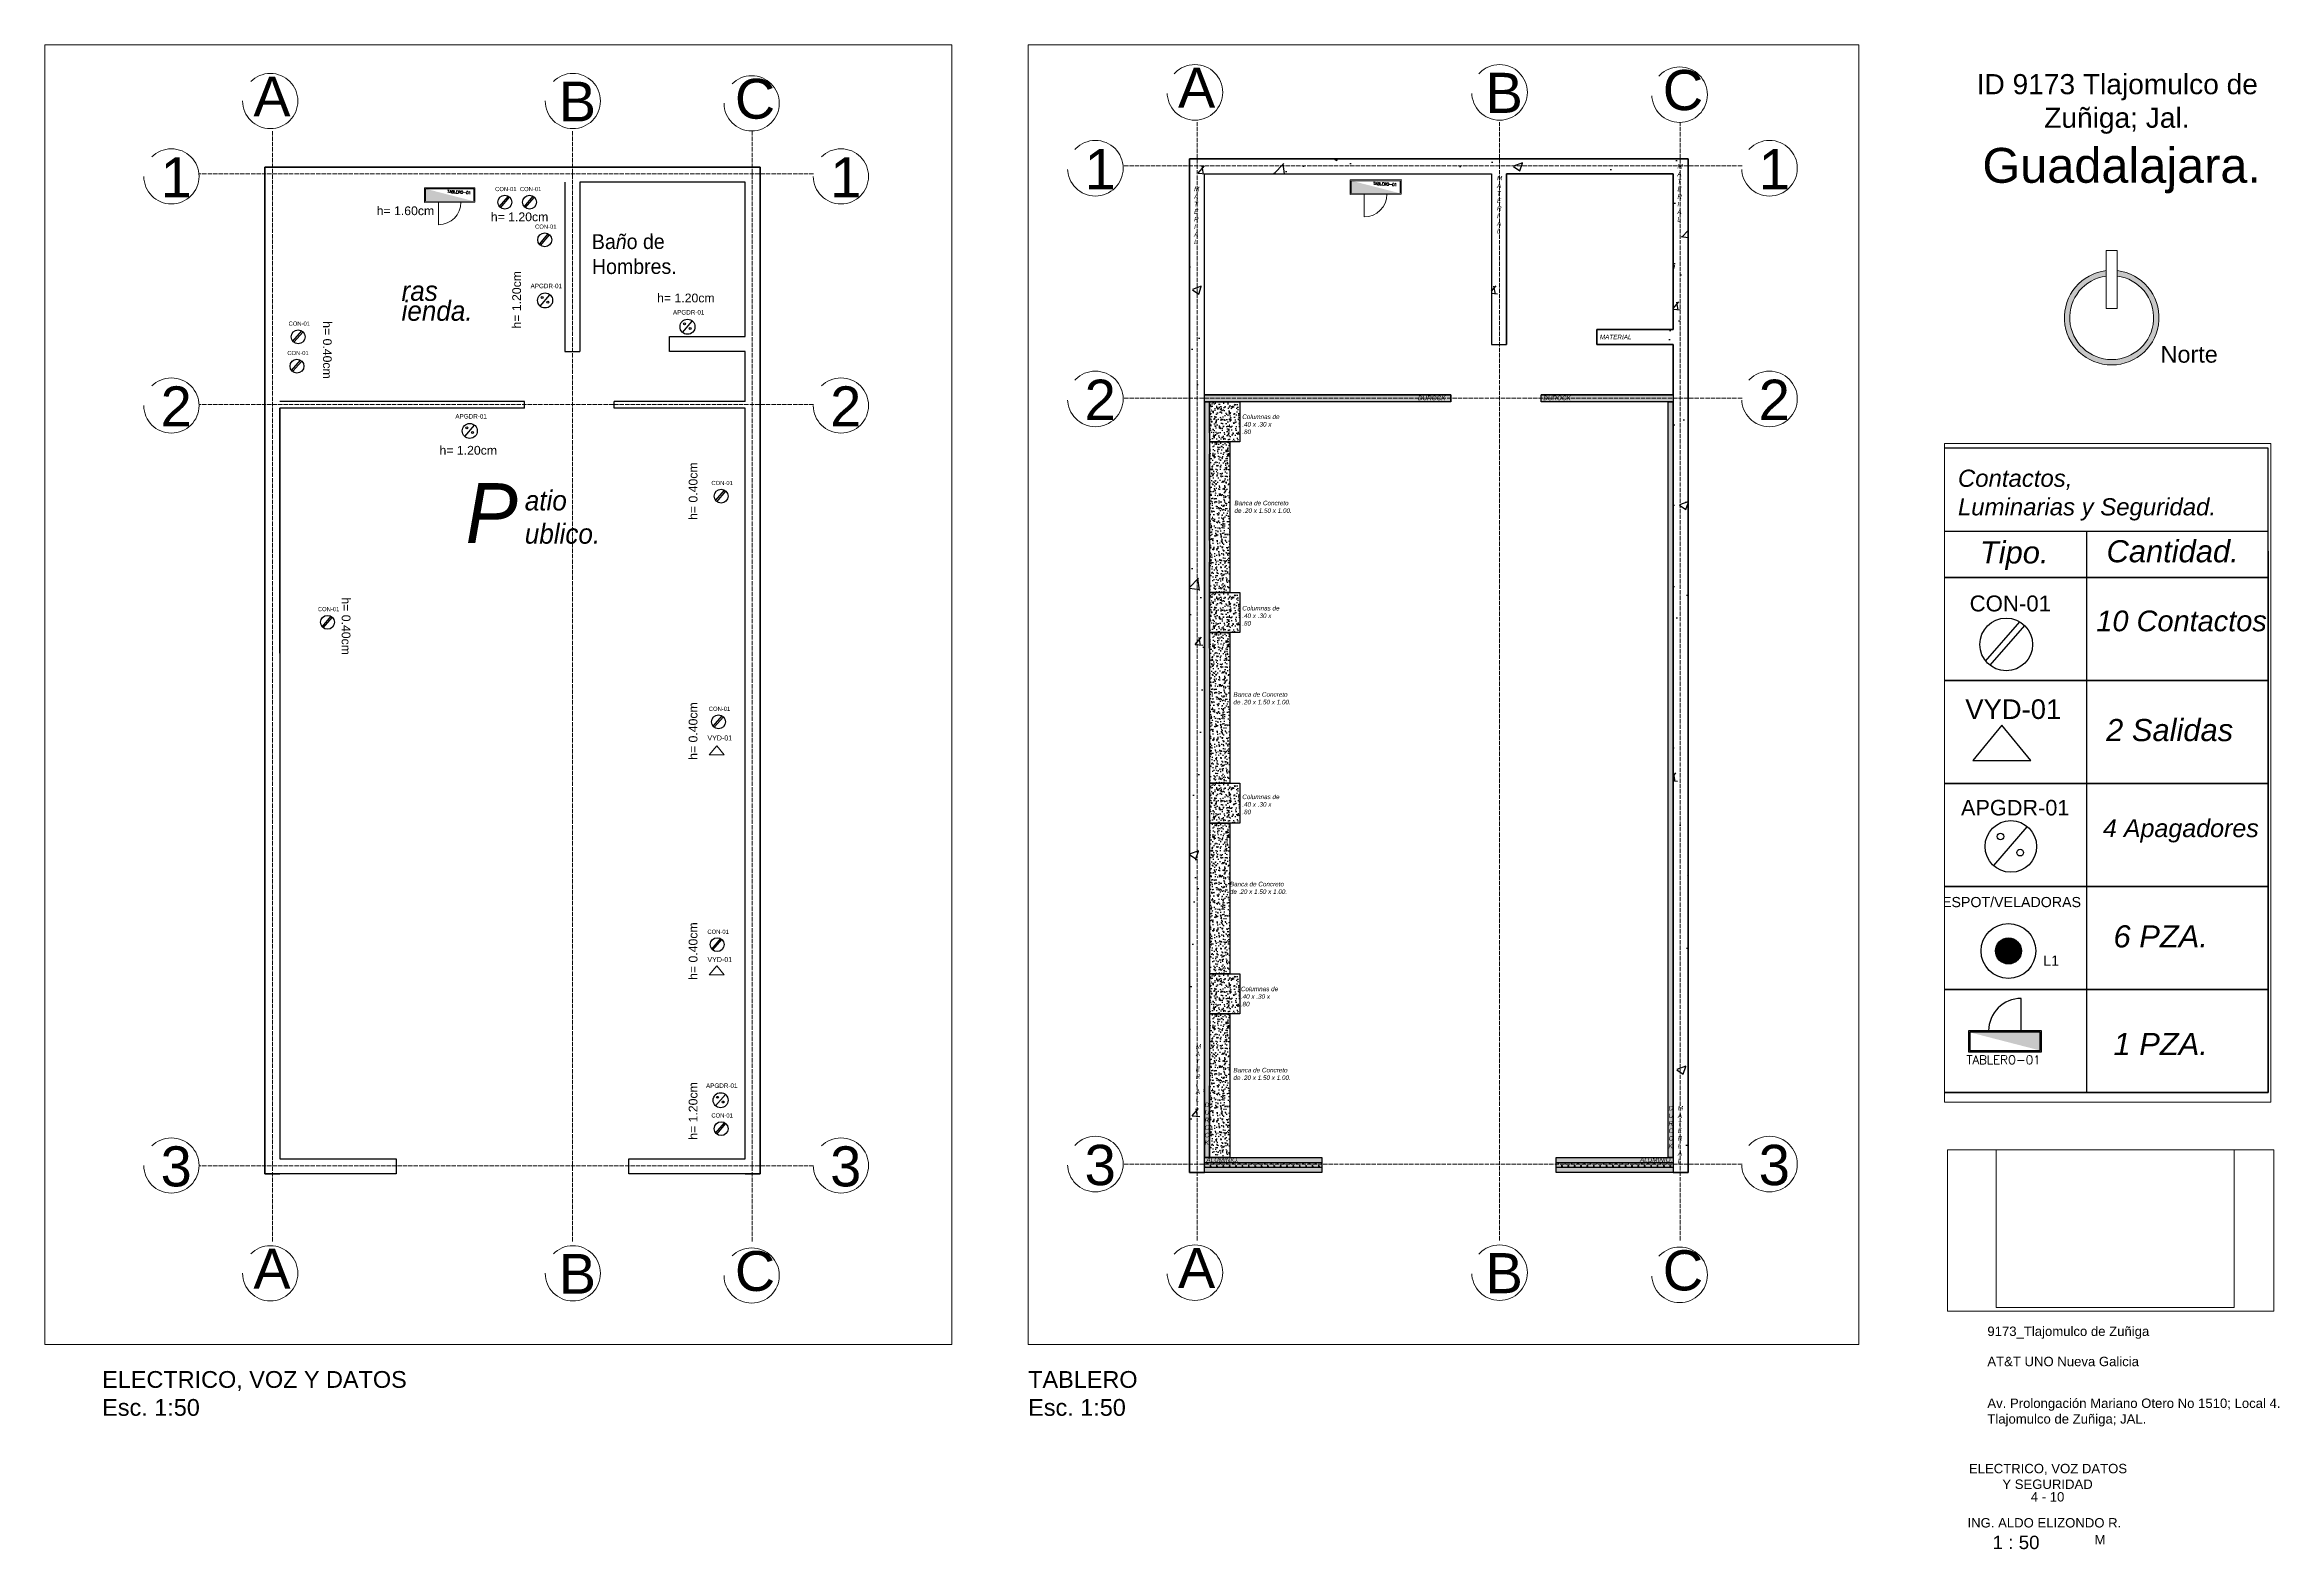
# Paper-space layout 'ARQ-04' of a CAD drawing. Header units: millimetres. Extents: x 82.4 to 165.7, y 72 to 128.1.
# The model-space entities are those that its viewports show. They can reach past a viewport. Long polylines and large blocks are cut down to what shows.
import ezdxf
from ezdxf.enums import TextEntityAlignment as Align

# ---------------------------------------------------------------- set-up
doc = ezdxf.new("R2010")
doc.units = ezdxf.units.MM
doc.linetypes.add('ACAD_ISO02W100', pattern=[15, 12, -3])
for name, color, linetype, lineweight in [('CONTACTOS', 161, 'Continuous', 18), ('COTAS', 161, 'ACAD_ISO02W100', 20), ('IMAGENES 3', 142, 'Continuous', 18), ('INFORMACION DE AREAS', 143, 'Continuous', 18), ('LAM-Solapa', 157, 'Continuous', 18), ('MURO DUROCK', 161, 'Continuous', 25), ('TABLEROS', 174, 'Continuous', 13)]:
    doc.layers.add(name, color=color, linetype=linetype, lineweight=lineweight)
for name, color, linetype in [('CUADRO IMFORMATIVO', 144, 'Continuous'), ('MUROS - ARQ.', 151, 'Continuous'), ('MUROS ACABADOS', 142, 'Continuous')]:
    doc.layers.add(name, color=color, linetype=linetype)
doc.styles.add('BBVA_Guadalajara Rastro_FN$0$X-PP-NEW$0$ROMANS', font='romans.shx', dxfattribs={"width": 0.75})
doc.styles.get("Standard").update_dxf_attribs({"font": 'arial.ttf'})
picture_1 = doc.add_image_def('image53.png', size_in_pixel=(703, 467))

psp = doc.layouts.new('ARQ-04')

# ---------------------------------------------------------------- texts
at = {"layer": 'LAM-Solapa', "attachment_point": 1}
for s, width, heights, insert, char_height in [('\\pi1.7427;ID 9173 Tlajomulco de \\P\\pi4.2615;Zuñiga; Jal.', 13.82729, [3.054], (152.649, 126.972), 0.75), ('\\pi1.8495;Guadalajara.', 13.82729, [0], (152.756, 124.221), 1.2979), ('Norte', 22.68618, [0], (161.245, 116.846), 0.625), ('9173_Tlajomulco de Zuñiga', 23.37132, [0], (154.791, 80.311), 0.35), ('AT&T UNO Nueva Galicia', 23.37132, [0], (154.791, 79.186), 0.35), ('ELECTRICO, VOZ Y DATOS\\PEsc. 1:50', 22.68618, [0], (84.533, 78.654), 0.625), ('TABLERO\\PEsc. 1:50', 22.68618, [0], (119.044, 78.654), 0.625), ('Av. Prolongación Mariano Otero No 1510; Local 4.\\PTlajomulco de Zuñiga; JAL.', 23.37132, [4.461], (154.791, 77.63), 0.35), ('\\pi0.23934;ELECTRICO, VOZ DATOS \\P\\pi1.4842;Y SEGURIDAD', 6.30978, [1.862], (153.865, 75.197), 0.35), ('\\pi2.5445;4 - 10', 6.30978, [1.46], (153.865, 74.143), 0.35), ('ING. ALDO ELIZONDO R.', 12.25027, [0], (154.05, 73.176), 0.35), ('\\pi0.93798;1 : 50', 3.51409, [1.255], (154.05, 72.521), 0.5), ('M', 2.80981, [1.297], (158.788, 72.543), 0.35)]:
    psp.add_mtext_dynamic_manual_height_columns(s, width=width, gutter_width=12.5, heights=heights, dxfattribs=dict(at, insert=insert, char_height=char_height))

msp = doc.modelspace()

# ---------------------------------------------------------------- texts
at = {"layer": 'CONTACTOS', "color": 7}
for s, height, p in [('CON-01', 0.042, (10969.85, 3820.524)), ('CON-01', 0.042, (10970.099, 3820.524)), ('CON-01', 0.042, (10970.251, 3820.147)), ('APGDR-01', 0.0452, (10970.206, 3819.55)), ('APGDR-01', 0.0452, (10971.635, 3819.286)), ('CON-01', 0.042, (10967.777, 3819.174)), ('CON-01', 0.042, (10967.764, 3818.879)), ('APGDR-01', 0.0452, (10969.451, 3818.242)), ('CON-01', 0.042, (10972.021, 3817.575)), ('CON-01', 0.042, (10968.071, 3816.309)), ('CON-01', 0.042, (10971.995, 3815.309)), ('VYD-01', 0.0507, (10971.981, 3815.012)), ('CON-01', 0.042, (10971.981, 3813.072)), ('VYD-01', 0.0507, (10971.981, 3812.789)), ('APGDR-01', 0.0452, (10971.967, 3811.526)), ('CON-01', 0.042, (10972.021, 3811.229))]:
    msp.add_text(s, height=height, dxfattribs=at).set_placement(p)
at = {"layer": 'CONTACTOS', "color": 160}
for s, p in [('h= 1.60cm', (10968.661, 3820.283)), ('h= 1.20cm', (10969.807, 3820.222)), ('h= 1.20cm', (10971.476, 3819.408)), ('h= 1.20cm', (10969.292, 3817.88))]:
    msp.add_text(s, height=0.088, dxfattribs=at).set_placement(p)
for s, rotation, p in [('h= 1.20cm', 90, (10970.11, 3819.145)), ('h= 0.40cm', 270, (10968.122, 3819.219)), ('h= 0.40cm', 90, (10971.881, 3817.225)), ('h= 0.40cm', 270, (10968.31, 3816.448)), ('h= 0.40cm', 90, (10971.881, 3814.818)), ('h= 0.40cm', 90, (10971.881, 3812.61)), ('h= 1.20cm', 90, (10971.881, 3811.006))]:
    msp.add_text(s, height=0.088, rotation=rotation, dxfattribs=at).set_placement(p)
at = {"layer": 'COTAS', "color": 164, "char_height": 0.4, "attachment_point": 1}
for s, insert in [('A', (10967.424, 3821.674)), ('B', (10970.49, 3821.623)), ('C', (10972.257, 3821.651)), ('A', (10967.424, 3809.912)), ('B', (10970.49, 3809.861)), ('C', (10972.257, 3809.889))]:
    msp.add_mtext_dynamic_manual_height_columns(s, width=0.04813, gutter_width=12.5, heights=[0], dxfattribs=dict(at, insert=insert))
at = {"layer": 'COTAS', "color": 164, "char_height": 0.402, "attachment_point": 1}
for s, insert in [('1', (10966.493, 3820.863)), ('1', (10973.213, 3820.863)), ('2', (10966.493, 3818.565)), ('2', (10973.213, 3818.565)), ('3', (10966.493, 3810.94)), ('3', (10973.213, 3810.94))]:
    msp.add_mtext(s, dxfattribs=dict(at, insert=insert))
at = {"layer": 'CUADRO IMFORMATIVO', "color": 7}
for s, height, p in [('CON-01', 0.1102, (10990.334, 3820.841)), ('VYD-01', 0.136, (10990.304, 3820.095)), ('APGDR-01', 0.1077, (10990.274, 3819.426)), ('ESPOT/VELADORAS', 0.07063, (10990.142, 3818.79))]:
    msp.add_text(s, height=height, dxfattribs=at).set_placement(p)
at = {"layer": 'CUADRO IMFORMATIVO', "color": 10}
msp.add_text('L1', height=0.0706, dxfattribs=at).set_placement((10990.845, 3818.384))
at = {"layer": 'CUADRO IMFORMATIVO', "color": 173, "style": 'BBVA_Guadalajara Rastro_FN$0$X-PP-NEW$0$ROMANS'}
msp.add_text('TABLERO-01', height=0.06, rotation=359.9473, dxfattribs=at).set_placement((10990.569, 3817.731), align=Align.MIDDLE)
at = {"layer": 'CUADRO IMFORMATIVO', "color": 7, "attachment_point": 1}
for s, insert, char_height in [('{\\fArial|b0|i1|c0|p34;Contactos,\\PLuminarias y Seguridad.}', (10990.253, 3821.824), 0.11888), ('{\\fArial|b0|i1|c0|p34;Tipo.}', (10990.405, 3821.327), 0.15335), ('{\\fArial|b0|i1|c0|p34;Cantidad.}', (10991.284, 3821.335), 0.15335), ('{\\fArial|b0|i1|c0|p34;10 Contactos}', (10991.213, 3820.847), 0.14368), ('{\\fArial|b0|i1|c0|p34;2 Salidas}', (10991.281, 3820.095), 0.15335), ('{\\fArial|b0|i1|c0|p34;4 Apagadores}', (10991.259, 3819.4), 0.1243), ('{\\fArial|b0|i1|c0|p34;6 PZA.}', (10991.332, 3818.664), 0.15335), ('{\\fArial|b0|i1|c0|p34;1 PZA.}', (10991.332, 3817.918), 0.15335)]:
    msp.add_mtext_dynamic_manual_height_columns(s, width=3.703, gutter_width=12.5, heights=[0], dxfattribs=dict(at, insert=insert, char_height=char_height))
at = {"layer": 'INFORMACION DE AREAS', "color": 170, "insert": (10970.821, 3820.092), "char_height": 0.15, "attachment_point": 1, "rotation": 0.15}
msp.add_mtext_dynamic_manual_height_columns('{\\f@Dotum|b0|i0|c0|p34;Ba\\f@Dotum|b0|i1|c0|p34;ñ\\f@Dotum|b0|i0|c0|p34;o de \\PHombres.}', width=1.23188, gutter_width=12.5, heights=[0], dxfattribs=at)
at = {"layer": 'INFORMACION DE AREAS', "color": 170, "insert": (10968.911, 3819.623), "char_height": 0.2, "attachment_point": 1, "line_spacing_factor": 0.3}
msp.add_mtext_dynamic_manual_height_columns('{\\f@Dotum|b0|i1|c0|p34;ras \\P\\Pienda.}', width=3.703, gutter_width=12.5, heights=[0], dxfattribs=at)
at = {"layer": 'INFORMACION DE AREAS', "color": 170, "attachment_point": 1}
for s, insert, char_height in [('{\\f@Dotum|b0|i1|c0|p34;\\C164;P}', (10969.554, 3817.594), 0.6), ('{\\f@Dotum|b0|i1|c0|p34;atio   \\Publico.}', (10970.148, 3817.52), 0.2)]:
    msp.add_mtext_dynamic_manual_height_columns(s, width=2.00814, gutter_width=12.5, heights=[0], dxfattribs=dict(at, insert=insert, char_height=char_height))
at = {"layer": 'MUROS ACABADOS', "color": 160, "char_height": 0.04516, "attachment_point": 1}
for s, width, heights, insert in [('{\\fArial|b0|i1|c0|p34;M\\PA\\PT\\PE\\PR\\PI\\PA\\PL}', 0.09578, [0.611], (10972.403, 3820.713)), ('{\\fArial|b0|i1|c0|p34;M\\PA\\PT\\PE\\PR\\PI\\PA\\PL}', 0.09578, [0.611], (10967.585, 3820.488)), ('{\\fArial|b0|i1|c0|p34;M\\PA\\PT\\PE\\PR\\PI\\PA\\PL}', 0.09578, [0.611], (10970.604, 3820.595)), ('{\\fArial|b0|i1|c0|p34;MATERIAL}', 0.09578, [0.611], (10971.63, 3819.013)), ('{\\fArial|b0|i1|c0|p34;DUROCK}', 0.09578, [0.611], (10969.817, 3818.405)), ('{\\fArial|b0|i1|c0|p34;DUROCK}', 0.09578, [0.611], (10971.066, 3818.405)), ('{\\fArial|b0|i1|c0|p34;Columnas de .40 x .30 x .80}', 0.39467, [0.161], (10968.065, 3818.218)), ('\\pt0.18063;{\\fArial|b0|i1|c0|p34;Banca de Concreto de .20 x 1.50 x 1.00.}', 0.60089, [0.468], (10967.987, 3817.358)), ('{\\fArial|b0|i1|c0|p34;Columnas de .40 x .30 x .80}', 0.39467, [0.161], (10968.065, 3816.31)), ('\\pt0.18063;{\\fArial|b0|i1|c0|p34;Banca de Concreto de .20 x 1.50 x 1.00.}', 0.60089, [0.468], (10967.977, 3815.45)), ('{\\fArial|b0|i1|c0|p34;Columnas de .40 x .30 x .80}', 0.39467, [0.161], (10968.065, 3814.43)), ('\\pt0.18063;{\\fArial|b0|i1|c0|p34;Banca de Concreto de .20 x 1.50 x 1.00.}', 0.60089, [0.468], (10967.941, 3813.561)), ('{\\fArial|b0|i1|c0|p34;Columnas de .40 x .30 x .80}', 0.39467, [0.161], (10968.051, 3812.516)), ('{\\fArial|b0|i1|c0|p34;M\\PA\\PT\\PE\\PR\\PI\\PA\\PL}', 0.09578, [0.611], (10967.602, 3811.944)), ('\\pt0.18063;{\\fArial|b0|i1|c0|p34;Banca de Concreto de .20 x 1.50 x 1.00.}', 0.60089, [0.468], (10967.977, 3811.707)), ('{\\fArial|b0|i1|c0|p34;D\\PU\\PR\\PO\\PC\\PK}', 0.09578, [0.611], (10967.691, 3811.361)), ('{\\fArial|b0|i1|c0|p34;D\\PU\\PR\\PO\\PC\\PK}', 0.09578, [0.611], (10972.315, 3811.328)), ('{\\fArial|b0|i1|c0|p34;M\\PA\\PT\\PE\\PR\\PI\\PA\\PL}', 0.09578, [0.611], (10972.407, 3811.328)), ('{\\fArial|b0|i1|c0|p34;ALUMINIO.}', 3.703, [0], (10967.708, 3810.813)), ('{\\fArial|b0|i1|c0|p34;ALUMINIO.}', 3.703, [0], (10972.03, 3810.813))]:
    msp.add_mtext_dynamic_manual_height_columns(s, width=width, gutter_width=12.5, heights=heights, dxfattribs=dict(at, insert=insert))
at = {"layer": 'TABLEROS', "color": 254, "style": 'BBVA_Guadalajara Rastro_FN$0$X-PP-NEW$0$ROMANS'}
msp.add_text('TABLERO-01', height=0.0275, rotation=356.9172, dxfattribs=at).set_placement((10969.489, 3820.514), align=Align.MIDDLE)

# ---------------------------------------------------------------- hatches: boundary and pattern name
at = {"layer": 'CUADRO IMFORMATIVO', "lineweight": -3}
h = msp.add_hatch(color=3, dxfattribs=at)
h.dxf.hatch_style = 1
edge = h.paths.add_edge_path()
edge.add_arc((10990.603, 3818.486), 0.0902, 0, 360)
at = {"layer": 'CUADRO IMFORMATIVO'}
h = msp.add_hatch(color=173, dxfattribs=at)
h.dxf.hatch_style = 1
h.paths.add_polyline_path([(10990.823, 3817.922), (10990.823, 3817.796), (10990.335, 3817.922)])
at = {"layer": 'MURO DUROCK', "true_color": 0x0a85ff}
h = msp.add_hatch(color=150, dxfattribs=at)
h.dxf.hatch_style = 1
h.paths.add_polyline_path([(10967.69, 3818.415), (10970.146, 3818.415), (10970.146, 3818.345), (10967.69, 3818.345)])
h = msp.add_hatch(color=150, dxfattribs=at)
h.dxf.hatch_style = 1
h.paths.add_polyline_path([(10967.74, 3818.345), (10967.74, 3810.815), (10967.69, 3810.815), (10967.69, 3818.345)])
h = msp.add_hatch(color=150, dxfattribs=at)
h.dxf.hatch_style = 1
h.paths.add_polyline_path([(10971.046, 3818.415), (10972.36, 3818.415), (10972.36, 3818.345), (10971.046, 3818.345)])
h = msp.add_hatch(color=150, dxfattribs=at)
h.dxf.hatch_style = 1
h.paths.add_polyline_path([(10972.36, 3818.345), (10972.36, 3810.815), (10972.31, 3810.815), (10972.31, 3818.345)])
at = {"layer": 'MUROS ACABADOS'}
h = msp.add_hatch(dxfattribs=at)
h.set_pattern_fill('AR-CONC', color=250, scale=0.005)
h.paths.add_polyline_path([(10972.36, 3810.665), (10972.51, 3810.665), (10972.51, 3820.765), (10967.54, 3820.765), (10967.54, 3810.665), (10967.69, 3810.665), (10967.69, 3820.615), (10970.55, 3820.615), (10970.55, 3818.915), (10970.7, 3818.915), (10970.7, 3820.615), (10972.36, 3820.615), (10972.36, 3819.065), (10971.6, 3819.065), (10971.6, 3818.915), (10972.36, 3818.915)])
h = msp.add_hatch(color=253, dxfattribs=at)
h.dxf.hatch_style = 1
h.paths.add_polyline_path([(10970.977, 3815.581), (10973.307, 3815.581)], flags=0)
edge = h.paths.add_edge_path(flags=17)
edge.add_line((10970.977, 3815.581), (10973.307, 3815.581))
edge.add_line((10970.977, 3815.581), (10970.977, 3813.005))
edge.add_line((10970.977, 3813.005), (10973.307, 3813.005))
edge.add_line((10973.307, 3813.005), (10973.307, 3814.305))
edge.add_line((10973.307, 3814.305), (10973.387, 3814.305))
edge.add_line((10973.387, 3814.305), (10973.387, 3814.275))
edge.add_line((10973.387, 3814.275), (10973.407, 3814.275))
edge.add_line((10973.407, 3814.275), (10973.407, 3812.905))
edge.add_line((10973.407, 3812.905), (10970.977, 3812.905))
edge.add_line((10970.977, 3812.905), (10970.977, 3812.851))
edge.add_line((10970.977, 3812.851), (10970.977, 3812.751))
edge.add_line((10970.977, 3812.751), (10970.737, 3812.751))
edge.add_line((10970.737, 3812.751), (10970.737, 3802.651))
edge.add_line((10970.737, 3802.651), (10971.247, 3802.651))
edge.add_line((10971.247, 3802.651), (10971.247, 3802.551))
edge.add_line((10971.247, 3802.551), (10970.637, 3802.551))
edge.add_line((10970.637, 3802.551), (10970.637, 3812.851))
edge.add_line((10970.637, 3812.851), (10970.877, 3812.851))
edge.add_line((10970.877, 3812.851), (10970.877, 3815.581))
edge.add_line((10970.877, 3815.581), (10968.507, 3815.581))
edge.add_line((10968.507, 3815.581), (10968.507, 3814.981))
edge.add_line((10968.507, 3814.981), (10967.337, 3814.981))
edge.add_line((10967.337, 3814.981), (10967.337, 3818.621))
edge.add_line((10967.337, 3818.621), (10967.737, 3818.621))
edge.add_line((10967.737, 3818.621), (10967.737, 3818.521))
edge.add_line((10967.737, 3818.521), (10967.437, 3818.521))
edge.add_line((10967.437, 3818.521), (10967.437, 3815.681))
edge.add_line((10967.437, 3815.681), (10967.457, 3815.681))
edge.add_line((10967.457, 3815.681), (10967.457, 3815.081))
edge.add_line((10967.457, 3815.081), (10968.407, 3815.081))
edge.add_line((10968.407, 3815.081), (10968.407, 3815.681))
edge.add_line((10968.407, 3815.681), (10973.407, 3815.681))
edge.add_line((10973.407, 3815.681), (10973.407, 3816.281))
edge.add_line((10973.407, 3816.281), (10974.607, 3816.281))
edge.add_line((10974.607, 3816.281), (10974.607, 3815.681))
edge.add_line((10974.607, 3815.681), (10977.127, 3815.681))
edge.add_line((10977.127, 3815.681), (10977.127, 3815.096))
edge.add_line((10977.127, 3815.096), (10977.042, 3815.096))
edge.add_line((10977.042, 3815.096), (10977.042, 3815.131))
edge.add_line((10977.042, 3815.131), (10977.027, 3815.131))
edge.add_line((10977.027, 3815.131), (10977.027, 3815.581))
edge.add_line((10977.027, 3815.581), (10974.507, 3815.581))
edge.add_line((10974.507, 3815.581), (10974.507, 3816.181))
edge.add_line((10974.507, 3816.181), (10973.507, 3816.181))
edge.add_line((10973.507, 3816.181), (10973.507, 3815.031))
edge.add_line((10973.507, 3815.031), (10973.407, 3815.031))
edge.add_line((10973.407, 3815.031), (10973.387, 3815.031))
edge.add_line((10973.387, 3815.031), (10973.387, 3815.001))
edge.add_line((10973.387, 3815.001), (10973.307, 3815.001))
edge.add_line((10973.307, 3815.001), (10973.307, 3815.031))
edge.add_line((10973.307, 3815.031), (10973.307, 3815.581))
edge = h.paths.add_edge_path()
edge.add_line((10971.247, 3802.551), (10971.347, 3802.551))
edge.add_line((10971.247, 3801.471), (10971.247, 3802.551))
edge.add_line((10971.247, 3801.471), (10970.647, 3801.471))
edge.add_line((10970.647, 3801.471), (10970.647, 3798.491))
edge.add_line((10970.647, 3798.491), (10971.381, 3798.491))
edge.add_line((10971.381, 3798.491), (10971.063, 3796.039))
edge.add_line((10971.063, 3796.039), (10973.377, 3796.039))
edge.add_line((10973.377, 3796.039), (10973.377, 3796.939))
edge.add_line((10973.377, 3796.939), (10973.277, 3796.939))
edge.add_line((10973.277, 3796.939), (10973.277, 3796.139))
edge.add_line((10973.277, 3796.139), (10971.177, 3796.139))
edge.add_line((10971.177, 3796.139), (10971.494, 3798.631))
edge.add_line((10971.494, 3798.631), (10971.394, 3798.631))
edge.add_line((10971.394, 3798.631), (10971.394, 3798.591))
edge.add_line((10971.394, 3798.591), (10970.747, 3798.591))
edge.add_line((10970.747, 3798.591), (10970.747, 3801.371))
edge.add_line((10970.747, 3801.371), (10971.347, 3801.371))
edge.add_line((10971.347, 3801.371), (10971.347, 3802.551))
edge = h.paths.add_edge_path(flags=17)
edge.add_line((10973.307, 3815.581), (10970.977, 3815.581))
edge.add_line((10973.307, 3815.031), (10973.307, 3815.581))
edge.add_line((10973.307, 3815.001), (10973.307, 3815.031))
edge.add_line((10973.387, 3815.001), (10973.307, 3815.001))
edge.add_line((10973.387, 3815.031), (10973.387, 3815.001))
edge.add_line((10973.407, 3815.031), (10973.387, 3815.031))
edge.add_line((10973.507, 3815.031), (10973.407, 3815.031))
edge.add_line((10973.507, 3816.181), (10973.507, 3815.031))
edge.add_line((10974.507, 3816.181), (10973.507, 3816.181))
edge.add_line((10974.507, 3815.581), (10974.507, 3816.181))
edge.add_line((10977.027, 3815.581), (10974.507, 3815.581))
edge.add_line((10977.027, 3815.131), (10977.027, 3815.581))
edge.add_line((10977.042, 3815.131), (10977.027, 3815.131))
edge.add_line((10977.042, 3815.096), (10977.042, 3815.131))
edge.add_line((10977.127, 3815.096), (10977.042, 3815.096))
edge.add_line((10977.127, 3815.681), (10977.127, 3815.096))
edge.add_line((10974.607, 3815.681), (10977.127, 3815.681))
edge.add_line((10974.607, 3816.281), (10974.607, 3815.681))
edge.add_line((10973.407, 3816.281), (10974.607, 3816.281))
edge.add_line((10973.407, 3815.681), (10973.407, 3816.281))
edge.add_line((10968.407, 3815.681), (10973.407, 3815.681))
edge.add_line((10968.407, 3815.081), (10968.407, 3815.681))
edge.add_line((10967.457, 3815.081), (10968.407, 3815.081))
edge.add_line((10967.457, 3815.681), (10967.457, 3815.081))
edge.add_line((10967.437, 3815.681), (10967.457, 3815.681))
edge.add_line((10967.437, 3818.521), (10967.437, 3815.681))
edge.add_line((10967.737, 3818.521), (10967.437, 3818.521))
edge.add_line((10967.737, 3818.621), (10967.737, 3818.521))
edge.add_line((10967.337, 3818.621), (10967.737, 3818.621))
edge.add_line((10967.337, 3814.981), (10967.337, 3818.621))
edge.add_line((10968.507, 3814.981), (10967.337, 3814.981))
edge.add_line((10968.507, 3815.581), (10968.507, 3814.981))
edge.add_line((10970.877, 3815.581), (10968.507, 3815.581))
edge.add_line((10970.877, 3812.851), (10970.877, 3815.581))
edge.add_line((10970.637, 3812.851), (10970.877, 3812.851))
edge.add_line((10970.637, 3802.551), (10970.637, 3812.851))
edge.add_line((10971.247, 3802.551), (10970.637, 3802.551))
edge.add_line((10971.247, 3802.651), (10971.247, 3802.551))
edge.add_line((10970.737, 3802.651), (10971.247, 3802.651))
edge.add_line((10970.737, 3812.751), (10970.737, 3802.651))
edge.add_line((10970.977, 3812.751), (10970.737, 3812.751))
edge.add_line((10970.977, 3812.851), (10970.977, 3812.751))
edge.add_line((10970.977, 3812.905), (10970.977, 3812.851))
edge.add_line((10973.407, 3812.905), (10970.977, 3812.905))
edge.add_line((10973.407, 3814.275), (10973.407, 3812.905))
edge.add_line((10973.387, 3814.275), (10973.407, 3814.275))
edge.add_line((10973.387, 3814.305), (10973.387, 3814.275))
edge.add_line((10973.307, 3814.305), (10973.387, 3814.305))
edge.add_line((10973.307, 3813.005), (10973.307, 3814.305))
edge.add_line((10970.977, 3813.005), (10973.307, 3813.005))
edge.add_line((10970.977, 3815.581), (10970.977, 3813.005))
h = msp.add_hatch(color=253, dxfattribs=at)
h.dxf.hatch_style = 1
h.paths.add_polyline_path([(10970.977, 3815.581), (10973.307, 3815.581)], flags=0)
edge = h.paths.add_edge_path(flags=17)
edge.add_line((10970.977, 3815.581), (10973.307, 3815.581))
edge.add_line((10970.977, 3815.581), (10970.977, 3813.005))
edge.add_line((10970.977, 3813.005), (10973.307, 3813.005))
edge.add_line((10973.307, 3813.005), (10973.307, 3814.305))
edge.add_line((10973.307, 3814.305), (10973.387, 3814.305))
edge.add_line((10973.387, 3814.305), (10973.387, 3814.275))
edge.add_line((10973.387, 3814.275), (10973.407, 3814.275))
edge.add_line((10973.407, 3814.275), (10973.407, 3812.905))
edge.add_line((10973.407, 3812.905), (10970.977, 3812.905))
edge.add_line((10970.977, 3812.905), (10970.977, 3812.851))
edge.add_line((10970.977, 3812.851), (10970.977, 3812.751))
edge.add_line((10970.977, 3812.751), (10970.737, 3812.751))
edge.add_line((10970.737, 3812.751), (10970.737, 3802.651))
edge.add_line((10970.737, 3802.651), (10971.247, 3802.651))
edge.add_line((10971.247, 3802.651), (10971.247, 3802.551))
edge.add_line((10971.247, 3802.551), (10970.637, 3802.551))
edge.add_line((10970.637, 3802.551), (10970.637, 3812.851))
edge.add_line((10970.637, 3812.851), (10970.877, 3812.851))
edge.add_line((10970.877, 3812.851), (10970.877, 3815.581))
edge.add_line((10970.877, 3815.581), (10968.507, 3815.581))
edge.add_line((10968.507, 3815.581), (10968.507, 3814.981))
edge.add_line((10968.507, 3814.981), (10967.337, 3814.981))
edge.add_line((10967.337, 3814.981), (10967.337, 3818.621))
edge.add_line((10967.337, 3818.621), (10967.737, 3818.621))
edge.add_line((10967.737, 3818.621), (10967.737, 3818.521))
edge.add_line((10967.737, 3818.521), (10967.437, 3818.521))
edge.add_line((10967.437, 3818.521), (10967.437, 3815.681))
edge.add_line((10967.437, 3815.681), (10967.457, 3815.681))
edge.add_line((10967.457, 3815.681), (10967.457, 3815.081))
edge.add_line((10967.457, 3815.081), (10968.407, 3815.081))
edge.add_line((10968.407, 3815.081), (10968.407, 3815.681))
edge.add_line((10968.407, 3815.681), (10973.407, 3815.681))
edge.add_line((10973.407, 3815.681), (10973.407, 3816.281))
edge.add_line((10973.407, 3816.281), (10974.607, 3816.281))
edge.add_line((10974.607, 3816.281), (10974.607, 3815.681))
edge.add_line((10974.607, 3815.681), (10977.127, 3815.681))
edge.add_line((10977.127, 3815.681), (10977.127, 3815.096))
edge.add_line((10977.127, 3815.096), (10977.042, 3815.096))
edge.add_line((10977.042, 3815.096), (10977.042, 3815.131))
edge.add_line((10977.042, 3815.131), (10977.027, 3815.131))
edge.add_line((10977.027, 3815.131), (10977.027, 3815.581))
edge.add_line((10977.027, 3815.581), (10974.507, 3815.581))
edge.add_line((10974.507, 3815.581), (10974.507, 3816.181))
edge.add_line((10974.507, 3816.181), (10973.507, 3816.181))
edge.add_line((10973.507, 3816.181), (10973.507, 3815.031))
edge.add_line((10973.507, 3815.031), (10973.407, 3815.031))
edge.add_line((10973.407, 3815.031), (10973.387, 3815.031))
edge.add_line((10973.387, 3815.031), (10973.387, 3815.001))
edge.add_line((10973.387, 3815.001), (10973.307, 3815.001))
edge.add_line((10973.307, 3815.001), (10973.307, 3815.031))
edge.add_line((10973.307, 3815.031), (10973.307, 3815.581))
edge = h.paths.add_edge_path()
edge.add_line((10971.247, 3802.551), (10971.347, 3802.551))
edge.add_line((10971.247, 3801.471), (10971.247, 3802.551))
edge.add_line((10971.247, 3801.471), (10970.647, 3801.471))
edge.add_line((10970.647, 3801.471), (10970.647, 3798.491))
edge.add_line((10970.647, 3798.491), (10971.381, 3798.491))
edge.add_line((10971.381, 3798.491), (10971.063, 3796.039))
edge.add_line((10971.063, 3796.039), (10973.377, 3796.039))
edge.add_line((10973.377, 3796.039), (10973.377, 3796.939))
edge.add_line((10973.377, 3796.939), (10973.277, 3796.939))
edge.add_line((10973.277, 3796.939), (10973.277, 3796.139))
edge.add_line((10973.277, 3796.139), (10971.177, 3796.139))
edge.add_line((10971.177, 3796.139), (10971.494, 3798.631))
edge.add_line((10971.494, 3798.631), (10971.394, 3798.631))
edge.add_line((10971.394, 3798.631), (10971.394, 3798.591))
edge.add_line((10971.394, 3798.591), (10970.747, 3798.591))
edge.add_line((10970.747, 3798.591), (10970.747, 3801.371))
edge.add_line((10970.747, 3801.371), (10971.347, 3801.371))
edge.add_line((10971.347, 3801.371), (10971.347, 3802.551))
edge = h.paths.add_edge_path(flags=17)
edge.add_line((10973.307, 3815.581), (10970.977, 3815.581))
edge.add_line((10973.307, 3815.031), (10973.307, 3815.581))
edge.add_line((10973.307, 3815.001), (10973.307, 3815.031))
edge.add_line((10973.387, 3815.001), (10973.307, 3815.001))
edge.add_line((10973.387, 3815.031), (10973.387, 3815.001))
edge.add_line((10973.407, 3815.031), (10973.387, 3815.031))
edge.add_line((10973.507, 3815.031), (10973.407, 3815.031))
edge.add_line((10973.507, 3816.181), (10973.507, 3815.031))
edge.add_line((10974.507, 3816.181), (10973.507, 3816.181))
edge.add_line((10974.507, 3815.581), (10974.507, 3816.181))
edge.add_line((10977.027, 3815.581), (10974.507, 3815.581))
edge.add_line((10977.027, 3815.131), (10977.027, 3815.581))
edge.add_line((10977.042, 3815.131), (10977.027, 3815.131))
edge.add_line((10977.042, 3815.096), (10977.042, 3815.131))
edge.add_line((10977.127, 3815.096), (10977.042, 3815.096))
edge.add_line((10977.127, 3815.681), (10977.127, 3815.096))
edge.add_line((10974.607, 3815.681), (10977.127, 3815.681))
edge.add_line((10974.607, 3816.281), (10974.607, 3815.681))
edge.add_line((10973.407, 3816.281), (10974.607, 3816.281))
edge.add_line((10973.407, 3815.681), (10973.407, 3816.281))
edge.add_line((10968.407, 3815.681), (10973.407, 3815.681))
edge.add_line((10968.407, 3815.081), (10968.407, 3815.681))
edge.add_line((10967.457, 3815.081), (10968.407, 3815.081))
edge.add_line((10967.457, 3815.681), (10967.457, 3815.081))
edge.add_line((10967.437, 3815.681), (10967.457, 3815.681))
edge.add_line((10967.437, 3818.521), (10967.437, 3815.681))
edge.add_line((10967.737, 3818.521), (10967.437, 3818.521))
edge.add_line((10967.737, 3818.621), (10967.737, 3818.521))
edge.add_line((10967.337, 3818.621), (10967.737, 3818.621))
edge.add_line((10967.337, 3814.981), (10967.337, 3818.621))
edge.add_line((10968.507, 3814.981), (10967.337, 3814.981))
edge.add_line((10968.507, 3815.581), (10968.507, 3814.981))
edge.add_line((10970.877, 3815.581), (10968.507, 3815.581))
edge.add_line((10970.877, 3812.851), (10970.877, 3815.581))
edge.add_line((10970.637, 3812.851), (10970.877, 3812.851))
edge.add_line((10970.637, 3802.551), (10970.637, 3812.851))
edge.add_line((10971.247, 3802.551), (10970.637, 3802.551))
edge.add_line((10971.247, 3802.651), (10971.247, 3802.551))
edge.add_line((10970.737, 3802.651), (10971.247, 3802.651))
edge.add_line((10970.737, 3812.751), (10970.737, 3802.651))
edge.add_line((10970.977, 3812.751), (10970.737, 3812.751))
edge.add_line((10970.977, 3812.851), (10970.977, 3812.751))
edge.add_line((10970.977, 3812.905), (10970.977, 3812.851))
edge.add_line((10973.407, 3812.905), (10970.977, 3812.905))
edge.add_line((10973.407, 3814.275), (10973.407, 3812.905))
edge.add_line((10973.387, 3814.275), (10973.407, 3814.275))
edge.add_line((10973.387, 3814.305), (10973.387, 3814.275))
edge.add_line((10973.307, 3814.305), (10973.387, 3814.305))
edge.add_line((10973.307, 3813.005), (10973.307, 3814.305))
edge.add_line((10970.977, 3813.005), (10973.307, 3813.005))
edge.add_line((10970.977, 3815.581), (10970.977, 3813.005))
h = msp.add_hatch(dxfattribs=at)
h.set_pattern_fill('AR-CONC', color=256, scale=0.0005, angle=270)
h.set_pattern_definition([(320, (7154.23462, 14787.449915), (-0.00796954277, -0.0910923345), [0.009525, -0.104775]), (265, (7154.23462, 14787.449915), (0.0955284226, 0.0176217107), [0.00762, -0.0838202921]), (10.4514447, (7154.233955, 14787.44232), (0.08755887596, -0.07347062355), [0.0080950044, -0.0890451223]), (316.1842, (7154.26002, 14787.44992), (-0.021021164, -0.1355395204), [0.0142875, -0.1571625]), (6.6355576, (7154.25827, 14787.43862), (0.1237130623, -0.118702067), [0.0121425116, -0.133567804]), (261.1841512, (7154.26002, 14787.44992), (0.1237130623, -0.118702067), [0.0114299835, -0.125729866]), (291, (7154.25367, 14787.437215), (-0.0511325991, -0.07580719563), [0.009525, -0.104775]), (236, (7154.25367, 14787.437215), (0.09209398306, -0.0309010142), [0.00762, -0.08382]), (341.451445, (7154.24941, 14787.4309), (0.04096138444, -0.10670820964), [0.0080950044, -0.0890449688]), (307.5, (7154.23462, 14787.449915), (0.04227751944, -0.001544301625), [0, -0.082804, 0, -0.08509, 0, -0.0841375]), (277.5, (7154.23462, 14787.449915), (0.05009028741, -0.03340983126), [0, -0.048514, 0, -0.080899, 0, -0.0320675]), (237.5, (7154.23462, 14787.478236), (-0.002864372, -0.06779529758), [0, -0.03175, 0, -0.09906, 0, -0.131445]), (227.5, (7154.23462, 14787.490936), (0.01271324552, -0.0740645907), [0, -0.041275, 0, -0.065786, 0, -0.093345])])
h.paths.add_polyline_path([(10968.041, 3818.345), (10968.041, 3817.945), (10967.741, 3817.945), (10967.741, 3818.345)])
h = msp.add_hatch(dxfattribs=at)
h.set_pattern_fill('AR-CONC', color=256, scale=0.0005, angle=270)
h.set_pattern_definition([(320, (21936.69826, 7632.10298), (-0.00796954277, -0.0910923345), [0.009525, -0.104775]), (265, (21936.69826, 7632.10298), (0.0955284226, 0.0176217107), [0.00762, -0.0838202921]), (10.4514447, (21936.6976, 7632.09539), (0.08755887596, -0.07347062355), [0.0080950044, -0.0890451223]), (316.1842, (21936.72366, 7632.10298), (-0.021021164, -0.1355395204), [0.0142875, -0.1571625]), (6.6355576, (21936.72191, 7632.09168), (0.1237130623, -0.118702067), [0.0121425116, -0.133567804]), (261.1841512, (21936.72366, 7632.10298), (0.1237130623, -0.118702067), [0.0114299835, -0.125729866]), (291, (21936.71731, 7632.09028), (-0.0511325991, -0.07580719563), [0.009525, -0.104775]), (236, (21936.71731, 7632.09028), (0.09209398306, -0.0309010142), [0.00762, -0.08382]), (341.451445, (21936.71305, 7632.08396), (0.04096138444, -0.10670820964), [0.0080950044, -0.0890449688]), (307.5, (21936.69826, 7632.10298), (0.04227751944, -0.001544301625), [0, -0.082804, 0, -0.08509, 0, -0.0841375]), (277.5, (21936.69826, 7632.10298), (0.05009028741, -0.03340983126), [0, -0.048514, 0, -0.080899, 0, -0.0320675]), (237.5, (21936.69826, 7632.1313), (-0.002864372, -0.06779529758), [0, -0.03175, 0, -0.09906, 0, -0.131445]), (227.5, (21936.69826, 7632.144), (0.01271324552, -0.0740645907), [0, -0.041275, 0, -0.065786, 0, -0.093345])])
h.paths.add_polyline_path([(10967.741, 3817.945), (10967.941, 3817.945), (10967.941, 3816.445), (10967.741, 3816.445)])
h = msp.add_hatch(dxfattribs=at)
h.set_pattern_fill('AR-CONC', color=256, scale=0.0005, angle=270)
h.set_pattern_definition([(320, (7154.23462, 14785.549915), (-0.00796954277, -0.0910923345), [0.009525, -0.104775]), (265, (7154.23462, 14785.549915), (0.0955284226, 0.0176217107), [0.00762, -0.0838202921]), (10.4514447, (7154.233955, 14785.54232), (0.08755887596, -0.07347062355), [0.0080950044, -0.0890451223]), (316.1842, (7154.26002, 14785.54992), (-0.021021164, -0.1355395204), [0.0142875, -0.1571625]), (6.6355576, (7154.25827, 14785.53862), (0.1237130623, -0.118702067), [0.0121425116, -0.133567804]), (261.1841512, (7154.26002, 14785.54992), (0.1237130623, -0.118702067), [0.0114299835, -0.125729866]), (291, (7154.25367, 14785.537215), (-0.0511325991, -0.07580719563), [0.009525, -0.104775]), (236, (7154.25367, 14785.537215), (0.09209398306, -0.0309010142), [0.00762, -0.08382]), (341.451445, (7154.24941, 14785.5309), (0.04096138444, -0.10670820964), [0.0080950044, -0.0890449688]), (307.5, (7154.23462, 14785.549915), (0.04227751944, -0.001544301625), [0, -0.082804, 0, -0.08509, 0, -0.0841375]), (277.5, (7154.23462, 14785.549915), (0.05009028741, -0.03340983126), [0, -0.048514, 0, -0.080899, 0, -0.0320675]), (237.5, (7154.23462, 14785.578236), (-0.002864372, -0.06779529758), [0, -0.03175, 0, -0.09906, 0, -0.131445]), (227.5, (7154.23462, 14785.590936), (0.01271324552, -0.0740645907), [0, -0.041275, 0, -0.065786, 0, -0.093345])])
h.paths.add_polyline_path([(10968.041, 3816.445), (10968.041, 3816.045), (10967.741, 3816.045), (10967.741, 3816.445)])
h = msp.add_hatch(dxfattribs=at)
h.set_pattern_fill('AR-CONC', color=256, scale=0.0005, angle=270)
h.set_pattern_definition([(320, (21936.698256, 7630.20298), (-0.00796954277, -0.0910923345), [0.009525, -0.104775]), (265, (21936.69826, 7630.20298), (0.0955284226, 0.0176217107), [0.00762, -0.0838202921]), (10.4514447, (21936.69759, 7630.19539), (0.08755887596, -0.07347062355), [0.0080950044, -0.0890451223]), (316.1842, (21936.72366, 7630.20298), (-0.021021164, -0.1355395204), [0.0142875, -0.1571625]), (6.6355576, (21936.7219, 7630.19168), (0.1237130623, -0.118702067), [0.0121425116, -0.133567804]), (261.1841512, (21936.72366, 7630.20298), (0.1237130623, -0.118702067), [0.0114299835, -0.125729866]), (291, (21936.717306, 7630.19028), (-0.0511325991, -0.07580719563), [0.009525, -0.104775]), (236, (21936.71731, 7630.19028), (0.09209398306, -0.0309010142), [0.00762, -0.08382]), (341.451445, (21936.713045, 7630.18396), (0.04096138444, -0.10670820964), [0.0080950044, -0.0890449688]), (307.5, (21936.698256, 7630.20298), (0.04227751944, -0.001544301625), [0, -0.082804, 0, -0.08509, 0, -0.0841375]), (277.5, (21936.698256, 7630.20298), (0.05009028741, -0.03340983126), [0, -0.048514, 0, -0.080899, 0, -0.0320675]), (237.5, (21936.698256, 7630.2313), (-0.002864372, -0.06779529758), [0, -0.03175, 0, -0.09906, 0, -0.131445]), (227.5, (21936.698256, 7630.244), (0.01271324552, -0.0740645907), [0, -0.041275, 0, -0.065786, 0, -0.093345])])
h.paths.add_polyline_path([(10967.741, 3816.045), (10967.941, 3816.045), (10967.941, 3814.545), (10967.741, 3814.545)])
h = msp.add_hatch(dxfattribs=at)
h.set_pattern_fill('AR-CONC', color=256, scale=0.0005, angle=270)
h.set_pattern_definition([(320, (7154.23462, 14783.649915), (-0.00796954277, -0.0910923345), [0.009525, -0.104775]), (265, (7154.23462, 14783.649915), (0.0955284226, 0.0176217107), [0.00762, -0.0838202921]), (10.4514447, (7154.233955, 14783.64232), (0.08755887596, -0.07347062355), [0.0080950044, -0.0890451223]), (316.1842, (7154.26002, 14783.64992), (-0.021021164, -0.1355395204), [0.0142875, -0.1571625]), (6.6355576, (7154.25827, 14783.63862), (0.1237130623, -0.118702067), [0.0121425116, -0.133567804]), (261.1841512, (7154.26002, 14783.64992), (0.1237130623, -0.118702067), [0.0114299835, -0.125729866]), (291, (7154.25367, 14783.637215), (-0.0511325991, -0.07580719563), [0.009525, -0.104775]), (236, (7154.25367, 14783.637215), (0.09209398306, -0.0309010142), [0.00762, -0.08382]), (341.451445, (7154.24941, 14783.6309), (0.04096138444, -0.10670820964), [0.0080950044, -0.0890449688]), (307.5, (7154.23462, 14783.649915), (0.04227751944, -0.001544301625), [0, -0.082804, 0, -0.08509, 0, -0.0841375]), (277.5, (7154.23462, 14783.649915), (0.05009028741, -0.03340983126), [0, -0.048514, 0, -0.080899, 0, -0.0320675]), (237.5, (7154.23462, 14783.678236), (-0.002864372, -0.06779529758), [0, -0.03175, 0, -0.09906, 0, -0.131445]), (227.5, (7154.23462, 14783.690936), (0.01271324552, -0.0740645907), [0, -0.041275, 0, -0.065786, 0, -0.093345])])
h.paths.add_polyline_path([(10968.041, 3814.545), (10968.041, 3814.145), (10967.741, 3814.145), (10967.741, 3814.545)])
h = msp.add_hatch(dxfattribs=at)
h.set_pattern_fill('AR-CONC', color=256, scale=0.0005, angle=270)
h.set_pattern_definition([(320, (21936.698256, 7628.30298), (-0.00796954277, -0.0910923345), [0.009525, -0.104775]), (265, (21936.69826, 7628.30298), (0.0955284226, 0.0176217107), [0.00762, -0.0838202921]), (10.4514447, (21936.69759, 7628.29539), (0.08755887596, -0.07347062355), [0.0080950044, -0.0890451223]), (316.1842, (21936.72366, 7628.30298), (-0.021021164, -0.1355395204), [0.0142875, -0.1571625]), (6.6355576, (21936.7219, 7628.29168), (0.1237130623, -0.118702067), [0.0121425116, -0.133567804]), (261.1841512, (21936.72366, 7628.30298), (0.1237130623, -0.118702067), [0.0114299835, -0.125729866]), (291, (21936.717306, 7628.29028), (-0.0511325991, -0.07580719563), [0.009525, -0.104775]), (236, (21936.71731, 7628.29028), (0.09209398306, -0.0309010142), [0.00762, -0.08382]), (341.451445, (21936.713045, 7628.28396), (0.04096138444, -0.10670820964), [0.0080950044, -0.0890449688]), (307.5, (21936.698256, 7628.30298), (0.04227751944, -0.001544301625), [0, -0.082804, 0, -0.08509, 0, -0.0841375]), (277.5, (21936.698256, 7628.30298), (0.05009028741, -0.03340983126), [0, -0.048514, 0, -0.080899, 0, -0.0320675]), (237.5, (21936.698256, 7628.3313), (-0.002864372, -0.06779529758), [0, -0.03175, 0, -0.09906, 0, -0.131445]), (227.5, (21936.698256, 7628.344), (0.01271324552, -0.0740645907), [0, -0.041275, 0, -0.065786, 0, -0.093345])])
h.paths.add_polyline_path([(10967.741, 3814.145), (10967.941, 3814.145), (10967.941, 3812.645), (10967.741, 3812.645)])
h = msp.add_hatch(dxfattribs=at)
h.set_pattern_fill('AR-CONC', color=256, scale=0.0005, angle=270)
h.set_pattern_definition([(320, (7154.234606, 14781.749915), (-0.00796954277, -0.0910923345), [0.009525, -0.104775]), (265, (7154.23461, 14781.749915), (0.0955284226, 0.0176217107), [0.00762, -0.0838202921]), (10.4514447, (7154.23394, 14781.74232), (0.08755887596, -0.07347062355), [0.0080950044, -0.0890451223]), (316.1842, (7154.26, 14781.74992), (-0.021021164, -0.1355395204), [0.0142875, -0.1571625]), (6.6355576, (7154.25825, 14781.73862), (0.1237130623, -0.118702067), [0.0121425116, -0.133567804]), (261.1841512, (7154.26, 14781.74992), (0.1237130623, -0.118702067), [0.0114299835, -0.125729866]), (291, (7154.253656, 14781.737215), (-0.0511325991, -0.07580719563), [0.009525, -0.104775]), (236, (7154.25366, 14781.737215), (0.09209398306, -0.0309010142), [0.00762, -0.08382]), (341.451445, (7154.249394, 14781.7309), (0.04096138444, -0.10670820964), [0.0080950044, -0.0890449688]), (307.5, (7154.234606, 14781.749915), (0.04227751944, -0.001544301625), [0, -0.082804, 0, -0.08509, 0, -0.0841375]), (277.5, (7154.234606, 14781.749915), (0.05009028741, -0.03340983126), [0, -0.048514, 0, -0.080899, 0, -0.0320675]), (237.5, (7154.234606, 14781.778236), (-0.002864372, -0.06779529758), [0, -0.03175, 0, -0.09906, 0, -0.131445]), (227.5, (7154.234606, 14781.790936), (0.01271324552, -0.0740645907), [0, -0.041275, 0, -0.065786, 0, -0.093345])])
h.paths.add_polyline_path([(10968.041, 3812.645), (10968.041, 3812.245), (10967.741, 3812.245), (10967.741, 3812.645)])
h = msp.add_hatch(dxfattribs=at)
h.set_pattern_fill('AR-CONC', color=256, scale=0.0005, angle=270)
h.set_pattern_definition([(320, (21936.69824, 7626.40298), (-0.00796954277, -0.0910923345), [0.009525, -0.104775]), (265, (21936.69824, 7626.40298), (0.0955284226, 0.0176217107), [0.00762, -0.0838202921]), (10.4514447, (21936.69758, 7626.39539), (0.08755887596, -0.07347062355), [0.0080950044, -0.0890451223]), (316.1842, (21936.72364, 7626.40298), (-0.021021164, -0.1355395204), [0.0142875, -0.1571625]), (6.6355576, (21936.72189, 7626.39168), (0.1237130623, -0.118702067), [0.0121425116, -0.133567804]), (261.1841512, (21936.72364, 7626.40298), (0.1237130623, -0.118702067), [0.0114299835, -0.125729866]), (291, (21936.71729, 7626.39028), (-0.0511325991, -0.07580719563), [0.009525, -0.104775]), (236, (21936.71729, 7626.39028), (0.09209398306, -0.0309010142), [0.00762, -0.08382]), (341.451445, (21936.71303, 7626.38396), (0.04096138444, -0.10670820964), [0.0080950044, -0.0890449688]), (307.5, (21936.698242, 7626.40298), (0.04227751944, -0.001544301625), [0, -0.082804, 0, -0.08509, 0, -0.0841375]), (277.5, (21936.69824, 7626.40298), (0.05009028741, -0.03340983126), [0, -0.048514, 0, -0.080899, 0, -0.0320675]), (237.5, (21936.698242, 7626.4313), (-0.002864372, -0.06779529758), [0, -0.03175, 0, -0.09906, 0, -0.131445]), (227.5, (21936.69824, 7626.444), (0.01271324552, -0.0740645907), [0, -0.041275, 0, -0.065786, 0, -0.093345])])
h.paths.add_polyline_path([(10967.741, 3812.245), (10967.941, 3812.245), (10967.94, 3810.815), (10967.74, 3810.815)])
h = msp.add_hatch(color=161, dxfattribs=at)
h.dxf.hatch_style = 1
h.paths.add_polyline_path([(10971.193, 3810.815), (10972.36, 3810.815), (10972.36, 3810.665), (10971.193, 3810.665)])
h.paths.add_polyline_path([(10967.69, 3810.815), (10968.858, 3810.815), (10968.858, 3810.665), (10967.69, 3810.665)])
h = msp.add_hatch(dxfattribs=at)
h.set_pattern_fill('CROSS', color=161, scale=0.005)
h.set_pattern_definition([(0, (-3.5025, -0.002098), (0.03175, 0.03175), [0.015875, -0.047625]), (90, (-3.494563, -0.010035), (-0.03175, 0.03175), [0.015875, -0.047625])])
h.paths.add_polyline_path([(10967.69, 3810.763), (10968.858, 3810.763), (10968.858, 3810.713), (10967.69, 3810.713)])
h = msp.add_hatch(dxfattribs=at)
h.set_pattern_fill('CROSS', color=161, scale=0.005)
h.paths.add_polyline_path([(10971.193, 3810.765), (10972.36, 3810.765), (10972.36, 3810.715), (10971.193, 3810.715)])
at = {"layer": 'TABLEROS'}
h = msp.add_hatch(color=173, dxfattribs=at)
h.dxf.hatch_style = 1
h.paths.add_polyline_path([(10969.151, 3820.422), (10969.151, 3820.548), (10969.639, 3820.422)])

# ---------------------------------------------------------------- linework, layer by layer
at = {"layer": 'CONTACTOS', "color": 144, "lineweight": -3}
for p, q in [((10969.892, 3820.368), (10969.983, 3820.472)), ((10970.141, 3820.368), (10970.232, 3820.472)), ((10969.904, 3820.358), (10969.996, 3820.463)), ((10970.153, 3820.358), (10970.245, 3820.463)), ((10970.294, 3819.991), (10970.384, 3820.095)), ((10970.306, 3819.98), (10970.397, 3820.086)), ((10970.302, 3819.371), (10970.4, 3819.484)), ((10967.82, 3819.018), (10967.91, 3819.122)), ((10967.831, 3819.007), (10967.923, 3819.112)), ((10971.731, 3819.107), (10971.829, 3819.22)), ((10967.806, 3818.723), (10967.896, 3818.828)), ((10967.818, 3818.713), (10967.909, 3818.818)), ((10969.546, 3818.063), (10969.644, 3818.176)), ((10972.063, 3817.419), (10972.154, 3817.523)), ((10972.075, 3817.408), (10972.167, 3817.513)), ((10968.114, 3816.153), (10968.204, 3816.258)), ((10968.125, 3816.143), (10968.217, 3816.248)), ((10972.063, 3811.347), (10972.161, 3811.46)), ((10972.063, 3811.073), (10972.154, 3811.177)), ((10972.075, 3811.063), (10972.167, 3811.168))]:
    msp.add_line(p, q, dxfattribs=at)
at = {"layer": 'CONTACTOS', "color": 140, "lineweight": -3}
for p, q in [((10972.038, 3815.156), (10972.128, 3815.26)), ((10972.05, 3815.145), (10972.141, 3815.25)), ((10972.024, 3812.92), (10972.114, 3813.024)), ((10972.036, 3812.91), (10972.127, 3813.015))]:
    msp.add_line(p, q, dxfattribs=at)
at = {"layer": 'CONTACTOS', "color": 140}
for points in [[(10972.05, 3814.869), (10972.1, 3814.869), (10972.15, 3814.869), (10972.15, 3814.869), (10972.075, 3814.96), (10972, 3814.869)], [(10972.05, 3812.66), (10972.1, 3812.66), (10972.15, 3812.66), (10972.15, 3812.66), (10972.075, 3812.751), (10972, 3812.66)]]:
    msp.add_lwpolyline(points, close=True, dxfattribs=at)
at = {"layer": 'CONTACTOS', "color": 144, "lineweight": -3}
for centre, radius in [((10969.947, 3820.413), 0.0697), ((10970.196, 3820.413), 0.0697), ((10970.348, 3820.035), 0.0697), ((10970.352, 3819.427), 0.075), ((10970.321, 3819.456), 0.00974), ((10970.378, 3819.409), 0.00974), ((10971.781, 3819.163), 0.075), ((10967.874, 3819.062), 0.0697), ((10971.75, 3819.192), 0.00974), ((10971.807, 3819.145), 0.00974), ((10967.861, 3818.768), 0.0697), ((10969.596, 3818.118), 0.075), ((10969.566, 3818.148), 0.00974), ((10969.623, 3818.101), 0.00974), ((10972.118, 3817.463), 0.0697), ((10968.168, 3816.198), 0.0697), ((10972.113, 3811.403), 0.075), ((10972.083, 3811.432), 0.00974), ((10972.14, 3811.385), 0.00974), ((10972.118, 3811.117), 0.0697)]:
    msp.add_circle(centre, radius, dxfattribs=at)
at = {"layer": 'CONTACTOS', "color": 140, "lineweight": -3}
for centre in [(10972.092, 3815.2), (10972.079, 3812.964)]:
    msp.add_circle(centre, 0.0697, dxfattribs=at)
at = {"layer": 'COTAS', "color": 164, "ltscale": 0.05}
for points in [[(10967.615, 3809.986), (10967.615, 3821.131)], [(10970.628, 3809.986), (10970.628, 3821.131)], [(10972.43, 3809.986), (10972.43, 3821.131)], [(10973.047, 3820.696), (10966.884, 3820.696)], [(10973.047, 3818.382), (10966.884, 3818.382)], [(10973.047, 3810.746), (10966.884, 3810.746)]]:
    msp.add_lwpolyline(points, dxfattribs=at)
at = {"layer": 'COTAS', "color": 164}
for centre in [(10967.593, 3821.428), (10970.63, 3821.428), (10972.425, 3821.405), (10966.601, 3820.672), (10973.321, 3820.672), (10966.601, 3818.373), (10973.321, 3818.373), (10966.601, 3810.748), (10973.321, 3810.748), (10967.593, 3809.666), (10970.63, 3809.666), (10972.425, 3809.644)]:
    msp.add_circle(centre, 0.277, dxfattribs=at)
at = {"layer": 'CUADRO IMFORMATIVO'}
for p, q in [((10992.406, 3821.973), (10990.098, 3821.973)), ((10992.406, 3817.505), (10992.406, 3821.973)), ((10990.098, 3821.397), (10992.406, 3821.397)), ((10991.144, 3821.397), (10991.144, 3817.505)), ((10992.406, 3821.258), (10992.406, 3817.505)), ((10990.098, 3821.076), (10992.406, 3821.076)), ((10992.406, 3821.076), (10990.098, 3821.076)), ((10990.098, 3820.362), (10992.406, 3820.362)), ((10992.406, 3820.362), (10990.098, 3820.362)), ((10990.098, 3819.647), (10992.406, 3819.647)), ((10992.406, 3819.647), (10990.098, 3819.647)), ((10990.098, 3818.933), (10992.406, 3818.933)), ((10992.406, 3818.933), (10990.098, 3818.933)), ((10990.098, 3818.219), (10992.406, 3818.219)), ((10992.406, 3818.219), (10990.098, 3818.219)), ((10990.098, 3817.505), (10992.406, 3817.505)), ((10992.406, 3817.505), (10990.098, 3817.505))]:
    msp.add_line(p, q, dxfattribs=at)
at = {"layer": 'CUADRO IMFORMATIVO', "color": 40, "lineweight": -3}
for p, q in [((10990.445, 3820.496), (10990.682, 3820.769)), ((10990.476, 3820.468), (10990.716, 3820.744)), ((10990.501, 3819.078), (10990.734, 3819.348))]:
    msp.add_line(p, q, dxfattribs=at)
at = {"layer": 'CUADRO IMFORMATIVO', "color": 173}
msp.add_line((10990.691, 3817.932, -4.84), (10990.691, 3818.157, -4.84), dxfattribs=at)
at = {"layer": 'CUADRO IMFORMATIVO', "color": 40}
msp.add_lwpolyline([(10990.49, 3819.807), (10990.624, 3819.807), (10990.758, 3819.807), (10990.758, 3819.807), (10990.557, 3820.052), (10990.356, 3819.807)], close=True, dxfattribs=at)
at = {"layer": 'CUADRO IMFORMATIVO', "color": 173, "elevation": -4.84}
for points in [[(10990.325, 3817.786), (10990.833, 3817.786), (10990.833, 3817.932), (10990.325, 3817.932)], [(10990.335, 3817.796), (10990.823, 3817.796), (10990.823, 3817.922), (10990.335, 3817.922)]]:
    msp.add_lwpolyline(points, close=True, dxfattribs=at)
at = {"layer": 'CUADRO IMFORMATIVO', "color": 40, "lineweight": -3}
for centre, radius in [((10990.588, 3820.612), 0.183), ((10990.62, 3819.211), 0.179), ((10990.548, 3819.28), 0.0232), ((10990.684, 3819.168), 0.0232)]:
    msp.add_circle(centre, radius, dxfattribs=at)
at = {"layer": 'CUADRO IMFORMATIVO', "color": 3, "lineweight": -3}
for radius in [0.19, 0.0902]:
    msp.add_circle((10990.603, 3818.486), radius, dxfattribs=at)
at = {"layer": 'CUADRO IMFORMATIVO', "color": 173}
msp.add_arc((10990.691, 3817.932, -4.84), 0.225, 90.0001, 180.0001, dxfattribs=at)
at = {"layer": 'MURO DUROCK'}
for points in [[(10967.69, 3818.415), (10970.146, 3818.415), (10970.146, 3818.345), (10967.69, 3818.345)], [(10967.74, 3818.345), (10967.74, 3810.815), (10967.69, 3810.815), (10967.69, 3818.345)], [(10971.046, 3818.415), (10972.36, 3818.415), (10972.36, 3818.345), (10971.046, 3818.345)], [(10972.36, 3818.345), (10972.36, 3810.815), (10972.31, 3810.815), (10972.31, 3818.345)]]:
    msp.add_lwpolyline(points, close=True, dxfattribs=at)
at = {"layer": 'MURO DUROCK', "color": 150, "linetype": 'ACAD_ISO02W100', "true_color": 0x0a85ff}
msp.add_lwpolyline([(10967.74, 3815.889), (10967.74, 3818.345)], dxfattribs=at)
at = {"layer": 'MUROS - ARQ.'}
for points in [[(10967.54, 3818.345), (10967.54, 3820.765), (10972.51, 3820.765), (10972.51, 3810.665), (10971.193, 3810.665), (10971.193, 3810.815), (10972.36, 3810.815), (10972.36, 3818.345)], [(10972.36, 3810.665), (10972.51, 3810.665), (10972.51, 3820.765), (10967.54, 3820.765), (10967.54, 3810.665), (10967.69, 3810.665)], [(10970.55, 3820.615), (10970.55, 3818.915)], [(10972.36, 3819.065), (10972.36, 3820.615), (10970.7, 3820.615)], [(10970.7, 3820.615), (10970.7, 3818.915)], [(10972.36, 3818.915), (10971.6, 3818.915), (10971.6, 3819.065), (10972.36, 3819.065)], [(10970.55, 3818.915), (10970.7, 3818.915)], [(10972.36, 3818.415), (10972.36, 3818.915)], [(10967.69, 3818.345), (10967.69, 3810.815), (10968.858, 3810.815), (10968.858, 3810.665), (10967.54, 3810.665), (10967.54, 3818.345)], [(10970.146, 3818.415), (10967.69, 3818.415)], [(10970.146, 3818.345), (10967.69, 3818.345)], [(10967.69, 3815.889), (10967.69, 3818.345)], [(10970.146, 3818.345), (10970.146, 3818.415)], [(10971.046, 3818.345), (10971.046, 3818.415)], [(10972.36, 3818.415), (10971.046, 3818.415)], [(10972.36, 3818.345), (10971.046, 3818.345)], [(10972.36, 3815.889), (10972.36, 3818.345)]]:
    msp.add_lwpolyline(points, dxfattribs=at)
at = {"layer": 'MUROS ACABADOS'}
msp.add_lwpolyline([(10972.36, 3810.665), (10972.51, 3810.665), (10972.51, 3820.765), (10967.54, 3820.765), (10967.54, 3810.665), (10967.69, 3810.665), (10967.69, 3820.615), (10970.55, 3820.615), (10970.55, 3818.915), (10970.7, 3818.915), (10970.7, 3820.615), (10972.36, 3820.615), (10972.36, 3819.065), (10971.6, 3819.065), (10971.6, 3818.915), (10972.36, 3818.915), (10972.36, 3810.665)], dxfattribs=at)
for points in [[(10968.041, 3818.345), (10968.041, 3817.945), (10967.741, 3817.945), (10967.741, 3818.345)], [(10967.741, 3817.945), (10967.941, 3817.945), (10967.941, 3816.445), (10967.741, 3816.445)], [(10968.041, 3816.445), (10968.041, 3816.045), (10967.741, 3816.045), (10967.741, 3816.445)], [(10967.741, 3816.045), (10967.941, 3816.045), (10967.941, 3814.545), (10967.741, 3814.545)], [(10968.041, 3814.545), (10968.041, 3814.145), (10967.741, 3814.145), (10967.741, 3814.545)], [(10967.741, 3814.145), (10967.941, 3814.145), (10967.941, 3812.645), (10967.741, 3812.645)], [(10968.041, 3812.645), (10968.041, 3812.245), (10967.741, 3812.245), (10967.741, 3812.645)], [(10967.741, 3812.245), (10967.941, 3812.245), (10967.94, 3810.815), (10967.74, 3810.815)]]:
    msp.add_lwpolyline(points, close=True, dxfattribs=at)
at = {"layer": 'MUROS ACABADOS', "color": 161}
for points in [[(10967.69, 3810.815), (10968.858, 3810.815), (10968.858, 3810.665), (10967.69, 3810.665)], [(10971.193, 3810.815), (10972.36, 3810.815), (10972.36, 3810.665), (10971.193, 3810.665)]]:
    msp.add_lwpolyline(points, close=True, dxfattribs=at)
at = {"layer": 'MUROS ACABADOS', "color": 151}
for points in [[(10967.69, 3810.763), (10968.858, 3810.763), (10968.858, 3810.713), (10967.69, 3810.713)], [(10971.193, 3810.765), (10972.36, 3810.765), (10972.36, 3810.715), (10971.193, 3810.715)]]:
    msp.add_lwpolyline(points, close=True, dxfattribs=at)
at = {"layer": 'TABLEROS', "color": 173}
msp.add_line((10969.282, 3820.412), (10969.282, 3820.187), dxfattribs=at)
for points in [[(10969.648, 3820.558), (10969.14, 3820.557), (10969.14, 3820.411), (10969.648, 3820.412)], [(10969.638, 3820.548), (10969.15, 3820.547), (10969.15, 3820.421), (10969.638, 3820.422)]]:
    msp.add_lwpolyline(points, close=True, dxfattribs=at)
msp.add_arc((10969.282, 3820.412), 0.225, 270.0854, 0.0854, dxfattribs=at)

msp.set_redraw_order([(e.dxf.handle, doc.entitydb.next_handle()) for e in msp.query("TEXT MTEXT ATTDEF DIMENSION ARC_DIMENSION")])  # texts and dimensions are drawn at this point

# ---------------------------------------------------------------- pictures from other files: only their frames are drawn
at = {"layer": 'IMAGENES 3'}
image = msp.add_image(picture_1, insert=(10930.67, 3841.162), size_in_units=(18.603, 12.358), dxfattribs=at)
image.dxf.flags = 7

# ---------------------------------------------------------------- hatches: boundary and pattern name
at = {"layer": 'LAM-Solapa'}
h = psp.add_hatch(color=256, dxfattribs=at)
h.dxf.hatch_style = 1
h.paths.add_polyline_path([(159.626, 119.652), (159.626, 119.45, -15.463637), (159.224, 119.45), (159.224, 119.652, 17.46136)])

# ---------------------------------------------------------------- linework, layer by layer
psp.add_lwpolyline([(159.224, 118.244), (159.224, 120.4), (159.626, 120.4), (159.626, 118.244)], close=True, dxfattribs=at)
for radius, start, end in [(1.763, 96.55542, 83.44458), (1.563, 97.40008, 82.59992)]:
    psp.add_arc((159.425, 117.9), radius, start, end, dxfattribs=at)

psp.set_redraw_order([(e.dxf.handle, doc.entitydb.next_handle()) for e in psp.query("TEXT MTEXT ATTDEF DIMENSION ARC_DIMENSION")])  # texts and dimensions are drawn at this point

# ---------------------------------------------------------------- viewports
at = {"layer": 'MUROS ACABADOS', "color": 7, "true_color": 0xfcfcfc, "view_target_point": (10971.246, 3809.091)}
vp = psp.add_viewport(center=(99.292, 103.857), size=(33.804, 48.4193), view_center_point=(-1.365, 6.382), view_height=13.0403, dxfattribs=at)
vp.frozen_layers = ['IMAGENES 3', 'LAM-Solapa', 'MURO DUROCK', 'MUROS ACABADOS']
at = {"layer": 'MUROS ACABADOS', "color": 7, "true_color": 0xfcfcfc}
vp = psp.add_viewport(center=(134.521, 103.857), size=(30.954, 48.4193), view_center_point=(10970.071, 3815.427), view_height=12.9517, status=3, dxfattribs=at)
vp.frozen_layers = ['CONTACTOS', 'IMAGENES 3', 'INFORMACION DE AREAS', 'LAM-Solapa']
for center, size, view_center_point, view_height, status in [((159.271, 100.938), (12.162, 24.5356), (10991.291, 3819.721), 4.5675, 4), ((159.383, 83.893), (12.162, 6.0042), (10939.604, 3847.182), 12.58792, 5)]:
    psp.add_viewport(center=center, size=size, view_center_point=view_center_point, view_height=view_height, status=status, dxfattribs=at)

doc.saveas('drawing.dxf')
